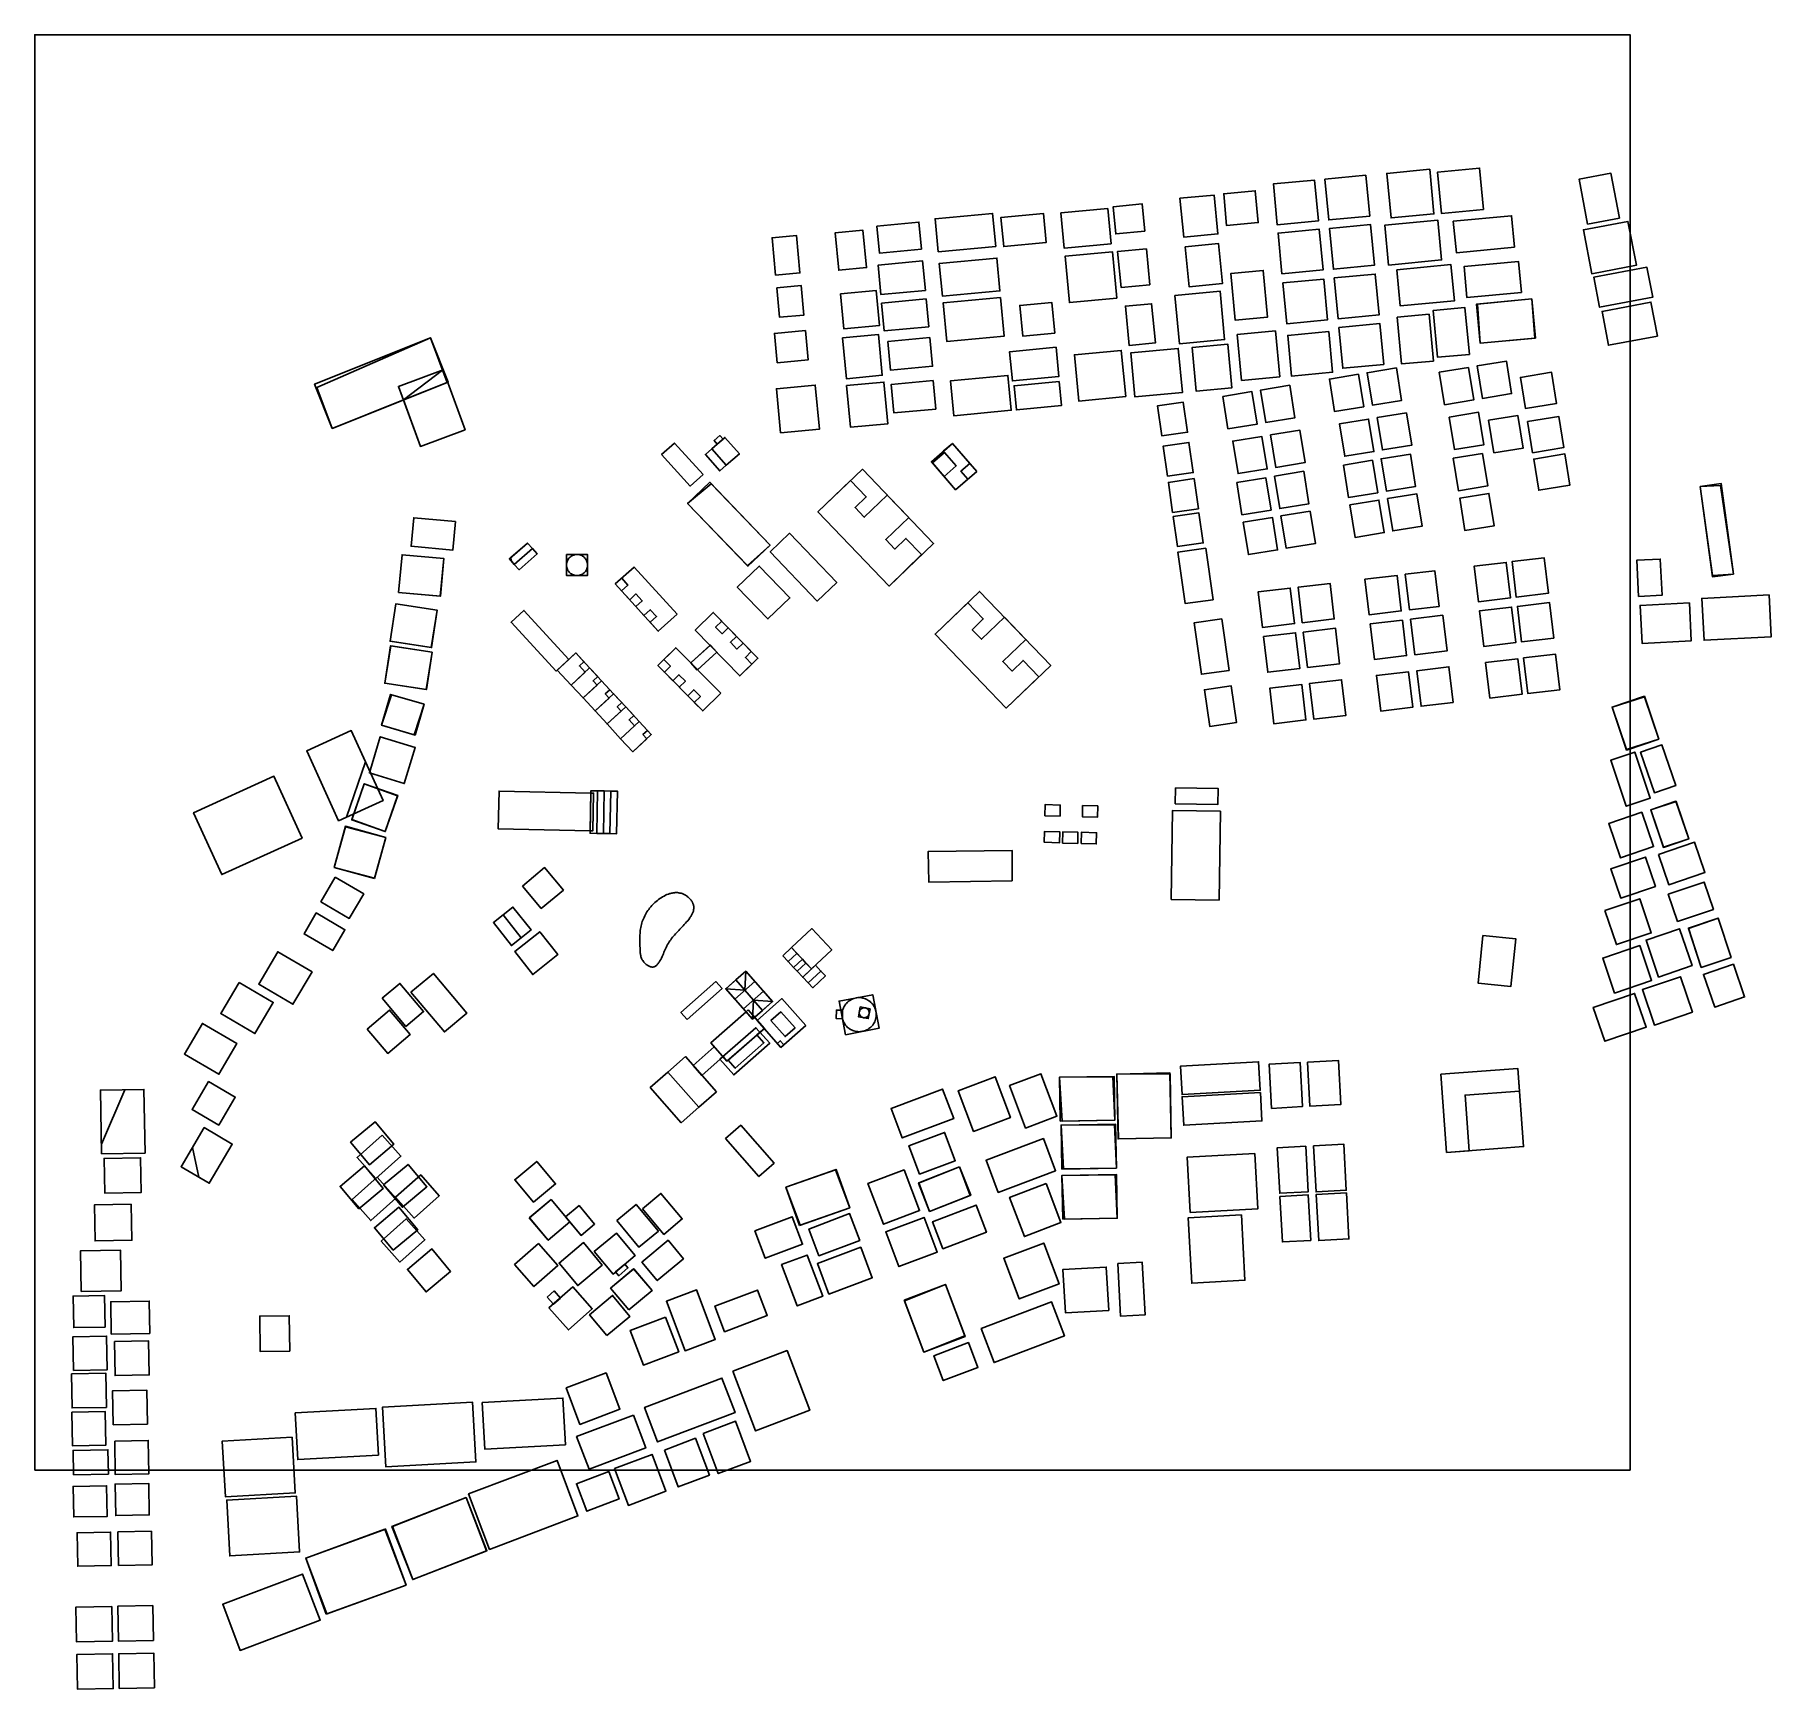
# Model space of a CAD drawing. Header units: millimetres. Extents: x 0 to 1306, y -165 to 1080.
import ezdxf

# ---------------------------------------------------------------- set-up
doc = ezdxf.new("R2010")
doc.units = ezdxf.units.MM
for name, color, linetype in [('BLDG_BOX_CAMPUS', 5, 'Continuous'), ('BLDG_BOX_PLATFORM', 3, 'Continuous'), ('BLDG_BOX_RASTER', 1, 'Continuous'), ('BLDG_FOOTPRINT_CAMPUS', 8, 'Continuous'), ('BLDG_FOOTPRINT_PLATFORM', 94, 'Continuous'), ('BLDG_FOOTPRINT_RASTER', 12, 'Continuous'), ('MODEL_WINDOW', 7, 'Continuous'), ('WATER', 4, 'Continuous')]:
    doc.layers.add(name, color=color, linetype=linetype)

msp = doc.modelspace()

# ---------------------------------------------------------------- linework, layer by layer
at = {"layer": 'BLDG_BOX_CAMPUS'}
for points in [[(502.7, 749.1), (481.2, 772.8), (471.5, 764.1), (493.1, 740.4), (502.7, 749.1)], [(530, 764.6), (519.2, 777), (509.4, 768.5), (520.2, 756.1), (530, 764.6)], [(517.8, 775.7), (515.4, 778.4), (511, 774.6), (513.3, 771.9), (517.8, 775.7)], [(708.6, 751.4), (690.2, 772.5), (674.4, 758.7), (692.7, 737.6), (708.6, 751.4)], [(520.2, 756.1), (509.4, 768.5), (504.5, 764.2), (515.3, 751.8), (520.2, 756.1)], [(675.2, 757.8), (684, 747.7), (693, 755.6), (684.2, 765.7), (675.2, 757.8)], [(589.1, 720.9), (642.6, 665.2), (676.1, 697.3), (622.6, 753), (589.1, 720.9)], [(491.1, 727.4), (536.5, 680.1), (553.1, 696), (507.7, 743.3), (491.1, 727.4)], [(360.7, 681.5), (374.3, 693.4), (370.6, 697.5), (357.1, 685.7), (360.7, 681.5)], [(364.3, 677.4), (377.9, 689.3), (374.3, 693.4), (360.7, 681.5), (364.3, 677.4)], [(364.3, 677.4), (377.9, 689.3), (374.3, 693.4), (360.7, 681.5), (364.3, 677.4)], [(553.2, 690.9), (588.6, 653.9), (603.3, 667.9), (567.8, 704.9), (553.2, 690.9)], [(400.1, 689), (399.9, 673.2), (415.7, 673), (415.9, 688.8), (400.1, 689)], [(483.1, 644), (450.8, 679.5), (436.7, 666.8), (469, 631.2), (483.1, 644)], [(545, 680.2), (528.4, 664.4), (551.5, 640.4), (568, 656.3), (545, 680.2)], [(677.2, 629.1), (730.7, 573.4), (764.2, 605.5), (710.7, 661.2), (677.2, 629.1)], [(358.3, 637.9), (392.2, 601.2), (401.8, 610), (367.9, 646.8), (358.3, 637.9)], [(496.8, 632), (530.3, 597.6), (543.9, 610.8), (510.4, 645.3), (496.8, 632)], [(407, 614.9), (393, 602), (403.4, 590.7), (417.4, 603.6), (407, 614.9)], [(516, 584.6), (482.2, 618.7), (468.7, 605.3), (502.5, 571.2), (516, 584.6)], [(498.3, 602), (513, 615.4), (508.1, 620.7), (493.5, 607.3), (498.3, 602)], [(417.4, 603.6), (403.4, 590.7), (412.5, 581), (426.4, 593.8), (417.4, 603.6)], [(412.5, 581), (421.5, 571.2), (435.4, 584.1), (426.4, 593.8), (412.5, 581)], [(421.5, 571.2), (430.5, 561.4), (444.5, 574.3), (435.4, 584.1), (421.5, 571.2)], [(444.5, 574.3), (430.5, 561.4), (440.7, 550.3), (454.7, 563.2), (444.5, 574.3)], [(454.7, 563.2), (440.7, 550.3), (449.8, 540.5), (463.7, 553.4), (454.7, 563.2)], [(348.7, 482.5), (417.7, 481), (418.3, 509.4), (349.3, 510.9), (348.7, 482.5)], [(418.4, 511.2), (417.7, 479.2), (422.7, 479.1), (423.4, 511.1), (418.4, 511.2)], [(427.7, 479), (428.4, 511), (423.4, 511.1), (422.7, 479.1), (427.7, 479)], [(432.7, 478.9), (433.4, 510.9), (428.4, 511), (427.7, 479), (432.7, 478.9)], [(433.4, 510.9), (432.7, 478.9), (437.6, 478.8), (438.4, 510.8), (433.4, 510.9)], [(857.9, 501.3), (889.9, 500.9), (890.1, 512.9), (858.1, 513.3), (857.9, 501.3)], [(419.7, 481), (420.3, 509.4), (418.3, 509.4), (417.7, 481), (419.7, 481)], [(735.3, 443.3), (735.1, 466.3), (672.1, 465.5), (672.4, 442.5), (735.3, 443.3)], [(366.9, 439.4), (381, 422.6), (397.6, 436.4), (383.5, 453.3), (366.9, 439.4)], [(352.3, 417.8), (366, 400.6), (373.4, 406.4), (359.7, 423.6), (352.3, 417.8)], [(366, 400.6), (352.3, 417.8), (345, 412), (358.6, 394.7), (366, 400.6)], [(379.8, 405.1), (361, 390.2), (374.6, 372.9), (393.4, 387.9), (379.8, 405.1)], [(569.2, 393.1), (584.3, 377.1), (599.5, 391.5), (584.4, 407.5), (569.2, 393.1)], [(562.6, 386.9), (566.7, 382.6), (573.3, 388.8), (569.2, 393.1), (562.6, 386.9)], [(1089.2, 402.2), (1085.6, 366.4), (1110.4, 363.9), (1114.1, 399.7), (1089.2, 402.2)], [(577.4, 384.4), (573.3, 388.8), (566.7, 382.6), (570.8, 378.2), (577.4, 384.4)], [(580.1, 381.5), (577.4, 384.4), (570.8, 378.2), (573.6, 375.3), (580.1, 381.5)], [(577.7, 370.9), (584.3, 377.1), (580.1, 381.5), (573.6, 375.3), (577.7, 370.9)], [(581.8, 366.6), (591.3, 375.5), (587.2, 379.9), (577.7, 370.9), (581.8, 366.6)], [(261.4, 355), (279.2, 333.8), (292.5, 345), (274.7, 366.2), (261.4, 355)], [(283, 359.6), (308.1, 329.7), (324.9, 343.8), (299.9, 373.7), (283, 359.6)], [(490.7, 339.1), (517, 362.3), (512.3, 367.6), (486.1, 344.4), (490.7, 339.1)], [(534.8, 375.4), (519.8, 362.2), (526.6, 354.4), (541.6, 367.6), (534.8, 375.4)], [(519.8, 362.2), (540, 339.3), (547.5, 345.9), (527.3, 368.8), (519.8, 362.2)], [(555, 352.5), (534.8, 375.4), (527.3, 368.8), (547.5, 345.9), (555, 352.5)], [(585.3, 362.9), (594.7, 371.9), (591.3, 375.5), (581.8, 366.6), (585.3, 362.9)], [(540, 339.3), (555, 352.5), (548.1, 360.3), (533.1, 347.1), (540, 339.3)], [(579.9, 334.6), (562, 354.8), (543.5, 338.4), (561.3, 318.1), (579.9, 334.6)], [(609.9, 327.6), (635.1, 332.5), (630.3, 357.7), (605, 352.9), (609.9, 327.6)], [(250.1, 331.9), (265.5, 313.5), (282.3, 327.7), (266.9, 346.1), (250.1, 331.9)], [(561.3, 344.8), (553.8, 338.2), (564.4, 326.2), (571.9, 332.8), (561.3, 344.8)], [(561.3, 344.8), (553.8, 338.2), (564.4, 326.2), (571.9, 332.8), (561.3, 344.8)], [(602.9, 339.7), (607.6, 339.6), (607.7, 346.1), (603, 346.1), (602.9, 339.7)], [(628.3, 347.2), (620.9, 348.5), (619.6, 341.1), (626.9, 339.8), (628.3, 347.2)], [(525.8, 297.4), (552.8, 321.2), (542.4, 332.9), (515.4, 309.1), (525.8, 297.4)], [(543.2, 327.5), (521.6, 308.4), (526.9, 302.4), (548.5, 321.5), (543.2, 327.5)], [(501.8, 297), (517.7, 311.1), (511.1, 318.6), (495.2, 304.5), (501.8, 297)], [(512.7, 284.7), (489.4, 311.1), (476.2, 299.5), (499.5, 273.1), (512.7, 284.7)], [(1115.5, 302.2), (1057.7, 297.9), (1062, 239.1), (1119.9, 243.4), (1115.5, 302.2)], [(499.5, 273.1), (476.2, 299.5), (463, 287.8), (486.3, 261.4), (499.5, 273.1)], [(251.7, 229.8), (270.1, 245.2), (256, 262.1), (237.6, 246.7), (251.7, 229.8)], [(556.1, 231), (531, 259.5), (519.6, 249.4), (544.7, 220.9), (556.1, 231)], [(248.1, 228.9), (229.7, 213.4), (243.8, 196.6), (262.2, 212), (248.1, 228.9)], [(280.8, 230), (262.4, 214.6), (276.6, 197.8), (295, 213.2), (280.8, 230)], [(391.8, 215.4), (377.6, 232.3), (361.1, 218.5), (375.2, 201.6), (391.8, 215.4)], [(273.9, 197.8), (255.5, 182.4), (269.7, 165.5), (288.1, 180.9), (273.9, 197.8)], [(372, 189.9), (386.2, 173), (402.6, 186.7), (388.4, 203.6), (372, 189.9)], [(421.1, 185.1), (409.5, 199.1), (399.3, 190.6), (411, 176.6), (421.1, 185.1)], [(437.8, 187.7), (454.5, 167.7), (469.1, 179.9), (452.3, 199.9), (437.8, 187.7)], [(457.2, 196.6), (473.3, 177.4), (487.1, 189), (471, 208.2), (457.2, 196.6)], [(378.9, 170.5), (360.9, 154.6), (375.5, 138.1), (393.5, 154), (378.9, 170.5)], [(408.5, 138.9), (426.9, 154.3), (412.8, 171.2), (394.4, 155.8), (408.5, 138.9)], [(451.6, 161.4), (437.5, 178.3), (420.9, 164.4), (435, 147.5), (451.6, 161.4)], [(476.4, 172.9), (456.7, 156.4), (468.2, 142.6), (487.9, 159.1), (476.4, 172.9)], [(298.7, 166.4), (280.3, 151), (294.4, 134.1), (312.8, 149.5), (298.7, 166.4)], [(446.8, 120.5), (464.3, 135.1), (450.6, 151.4), (433.1, 136.9), (446.8, 120.5)], [(439.3, 146.3), (446.2, 152.1), (443.8, 154.9), (436.9, 149.1), (439.3, 146.3)], [(385.5, 130.2), (390.1, 124.9), (395.4, 129.5), (390.7, 134.8), (385.5, 130.2)], [(401.4, 105.5), (419.4, 121.4), (404.8, 137.9), (386.8, 122), (401.4, 105.5)], [(430.4, 101.3), (447.7, 115.7), (434.6, 131.4), (417.3, 116.9), (430.4, 101.3)], [(169.2, 115.9), (169.5, 89.3), (191.8, 89.6), (191.5, 116.2), (169.2, 115.9)]]:
    msp.add_lwpolyline(points, close=True, dxfattribs=at)
at = {"layer": 'BLDG_BOX_PLATFORM'}
for points in [[(890.8, 428.9), (891.8, 495.8), (855.8, 496.4), (854.8, 429.4), (890.8, 428.9)], [(536.6, 346.2), (508.6, 321.4), (520.7, 307.6), (548.8, 332.4), (536.6, 346.2)]]:
    msp.add_lwpolyline(points, close=True, dxfattribs=at)
at = {"layer": 'BLDG_BOX_RASTER'}
for points in [[(1058.1, 945.5), (1089.7, 948.5), (1086.8, 979.7), (1055.2, 976.7), (1058.1, 945.5)], [(965.5, 939.9), (962.6, 970.6), (931.7, 967.7), (934.6, 936.9), (965.5, 939.9)], [(973.3, 940.6), (1004.2, 943.5), (1001.2, 974.3), (970.4, 971.3), (973.3, 940.6)], [(1052.4, 945.2), (1049.3, 978.8), (1017, 975.7), (1020.2, 942.2), (1052.4, 945.2)], [(1161.6, 971.2), (1168, 937.5), (1192, 942.1), (1185.6, 975.8), (1161.6, 971.2)], [(861.4, 956.9), (864.2, 927.7), (889.9, 930.1), (887.1, 959.4), (861.4, 956.9)], [(918.1, 962.6), (894.3, 960.3), (896.5, 936.4), (920.3, 938.6), (918.1, 962.6)], [(722.8, 920.7), (720.5, 945.5), (677.2, 941.5), (679.6, 916.7), (722.8, 920.7)], [(760.7, 923.6), (758.7, 945.5), (726.8, 942.5), (728.9, 920.6), (760.7, 923.6)], [(771.9, 945.9), (774.4, 919.3), (809.6, 922.7), (807.1, 949.2), (771.9, 945.9)], [(813.1, 930.1), (834.9, 932.2), (833, 952.7), (811.2, 950.6), (813.1, 930.1)], [(1018.3, 906.7), (1058.2, 910.5), (1055.3, 940.5), (1015.5, 936.7), (1018.3, 906.7)], [(1067, 939.7), (1069.3, 916), (1113, 920.2), (1110.8, 943.8), (1067, 939.7)], [(575.6, 900.8), (573, 928.9), (554.6, 927.2), (557.3, 899.1), (575.6, 900.8)], [(604.8, 902.8), (625.7, 904.8), (623, 932.9), (602.1, 931), (604.8, 902.8)], [(633.4, 936), (635.3, 915.7), (666.9, 918.7), (665, 939), (633.4, 936)], [(966, 933.7), (935.2, 930.8), (938.1, 900.1), (969, 903), (966, 933.7)], [(976.8, 903.6), (1007.7, 906.5), (1004.8, 937.2), (973.9, 934.3), (976.8, 903.6)], [(1171.2, 900.1), (1204.7, 906.5), (1198.4, 939.5), (1164.9, 933.2), (1171.2, 900.1)], [(810.6, 916.7), (775, 913.3), (778.3, 878.4), (813.9, 881.8), (810.6, 916.7)], [(814.5, 916.9), (817.1, 889.9), (838.7, 891.9), (836.2, 918.9), (814.5, 916.9)], [(893.3, 892.7), (890.5, 922.8), (865.4, 920.4), (868.3, 890.4), (893.3, 892.7)], [(636.5, 884.5), (669.9, 887.6), (667.8, 909.8), (634.4, 906.6), (636.5, 884.5)], [(682.8, 883.2), (726, 887.3), (723.7, 911.9), (680.4, 907.9), (682.8, 883.2)], [(903, 865.2), (927.3, 867.5), (924, 902.6), (899.6, 900.3), (903, 865.2)], [(1065.2, 907), (1024.6, 903.1), (1027.1, 875.9), (1067.8, 879.7), (1065.2, 907)], [(1077.3, 882.2), (1118.3, 886.1), (1116.1, 909.3), (1075.1, 905.5), (1077.3, 882.2)], [(1212.7, 905.1), (1172.7, 897.5), (1177, 874.9), (1217, 882.5), (1212.7, 905.1)], [(558.2, 889.5), (560.3, 867.4), (578.6, 869.1), (576.5, 891.3), (558.2, 889.5)], [(972.5, 865.5), (969.6, 896.2), (938.8, 893.3), (941.7, 862.5), (972.5, 865.5)], [(977.5, 897), (980.4, 866.3), (1011.2, 869.2), (1008.3, 899.9), (977.5, 897)], [(608.7, 858.7), (635.5, 861.3), (633, 887.5), (606.2, 885), (608.7, 858.7)], [(639, 857.1), (672.4, 860.3), (670.5, 881.2), (637, 878), (639, 857.1)], [(726.5, 882.2), (683.2, 878.2), (686, 849.2), (729.2, 853.3), (726.5, 882.2)], [(743.1, 853.2), (767.2, 855.5), (765, 878.6), (740.9, 876.3), (743.1, 853.2)], [(820.4, 875.8), (823.2, 846.2), (842.9, 848.1), (840.1, 877.6), (820.4, 875.8)], [(857.6, 883.9), (861.1, 847.4), (895, 850.6), (891.6, 887.1), (857.6, 883.9)], [(1087.3, 847.9), (1128.8, 851.8), (1126, 881.2), (1084.5, 877.3), (1087.3, 847.9)], [(1215.7, 878.8), (1178.9, 871.8), (1183.7, 846.3), (1220.6, 853.3), (1215.7, 878.8)], [(1011.8, 862.7), (981, 859.7), (983.9, 829), (1014.7, 831.9), (1011.8, 862.7)], [(1052.1, 834.5), (1048.8, 869.7), (1024.8, 867.4), (1028.1, 832.3), (1052.1, 834.5)], [(1055.2, 837.3), (1079.1, 839.5), (1075.8, 874.7), (1051.8, 872.4), (1055.2, 837.3)], [(223.8, 783.8), (311, 818.6), (297.7, 852), (210.5, 817.2), (223.8, 783.8)], [(579.7, 857.4), (556.4, 855.2), (558.5, 833.2), (581.8, 835.4), (579.7, 857.4)], [(607.6, 851.9), (610.5, 821.2), (637.5, 823.8), (634.6, 854.5), (607.6, 851.9)], [(643.8, 827.6), (675.3, 830.6), (673.2, 852.1), (641.8, 849.1), (643.8, 827.6)], [(907.7, 819.9), (936.5, 822.6), (933.2, 857.1), (904.5, 854.4), (907.7, 819.9)], [(945.4, 823), (976.2, 826), (973.3, 856.7), (942.5, 853.8), (945.4, 823)], [(735.4, 819.5), (770.3, 822.8), (768.2, 844.8), (733.3, 841.5), (735.4, 819.5)], [(785.3, 804.4), (820.6, 807.8), (817.3, 842.5), (782, 839.2), (785.3, 804.4)], [(860.1, 844), (824.4, 840.6), (827.5, 807.5), (863.3, 810.8), (860.1, 844)], [(873.6, 811.8), (900.5, 814.4), (897.4, 847.2), (870.5, 844.6), (873.6, 811.8)], [(323.8, 782.7), (307.1, 827.8), (273.5, 815.4), (290.1, 770.3), (323.8, 782.7)], [(688.8, 819.5), (691.3, 793.3), (734.5, 797.4), (732, 823.6), (688.8, 819.5)], [(995.7, 824.5), (973.8, 820.9), (977.7, 796.5), (999.7, 800.1), (995.7, 824.5)], [(1024.2, 829.3), (1002.2, 825.7), (1006.2, 801.3), (1028.1, 804.9), (1024.2, 829.3)], [(1082.4, 805.2), (1078.4, 829.6), (1056.5, 826), (1060.4, 801.6), (1082.4, 805.2)], [(1088.9, 806.4), (1110.8, 810), (1106.9, 834.4), (1084.9, 830.8), (1088.9, 806.4)], [(1144.7, 802.6), (1140.9, 826), (1117.5, 822.2), (1121.3, 798.8), (1144.7, 802.6)], [(561, 780.4), (590.2, 783.1), (587.1, 816.4), (557.9, 813.6), (561, 780.4)], [(610.6, 816), (613.6, 784.6), (641.7, 787.3), (638.7, 818.7), (610.6, 816)], [(646.3, 795.4), (677.7, 798.3), (675.7, 819.8), (644.3, 816.9), (646.3, 795.4)], [(770.6, 819.1), (736.7, 815.9), (738.4, 797.7), (772.3, 800.9), (770.6, 819.1)], [(893.6, 807.9), (897.5, 783.5), (919.5, 787.1), (915.5, 811.5), (893.6, 807.9)], [(944, 816.2), (922, 812.6), (926, 788.3), (947.9, 791.8), (944, 816.2)], [(867.1, 780.9), (863.9, 803.5), (844.6, 800.8), (847.8, 778.1), (867.1, 780.9)], [(1007.3, 766.4), (1003.3, 790.8), (981.3, 787.2), (985.3, 762.8), (1007.3, 766.4)], [(1031.7, 795.5), (1009.8, 791.9), (1013.7, 767.6), (1035.7, 771.1), (1031.7, 795.5)], [(1064, 792.3), (1068, 767.9), (1090, 771.5), (1086, 795.9), (1064, 792.3)], [(1097.6, 765.5), (1119.6, 769), (1115.6, 793.4), (1093.6, 789.9), (1097.6, 765.5)], [(1150.1, 769.3), (1146.3, 792.8), (1122.9, 788.9), (1126.7, 765.5), (1150.1, 769.3)], [(848.9, 770.5), (852.1, 747.9), (871.4, 750.6), (868.2, 773.2), (848.9, 770.5)], [(927.1, 753.3), (923.1, 777.7), (901.1, 774.2), (905.1, 749.8), (927.1, 753.3)], [(955.5, 758.1), (951.5, 782.5), (929.6, 778.9), (933.5, 754.5), (955.5, 758.1)], [(984.3, 756.2), (988.2, 731.8), (1010.2, 735.4), (1006.2, 759.8), (984.3, 756.2)], [(1034.7, 764.5), (1012.7, 760.9), (1016.7, 736.6), (1038.6, 740.1), (1034.7, 764.5)], [(1092.9, 740.5), (1088.9, 764.9), (1067, 761.3), (1070.9, 736.9), (1092.9, 740.5)], [(1150.9, 764.6), (1127.5, 760.7), (1131.3, 737.3), (1154.7, 741.1), (1150.9, 764.6)], [(875.3, 723.3), (872, 746), (852.7, 743.2), (855.9, 720.6), (875.3, 723.3)], [(904.1, 743.1), (908, 718.8), (930, 722.3), (926, 746.7), (904.1, 743.1)], [(932.5, 747.9), (936.5, 723.5), (958.4, 727.1), (954.5, 751.5), (932.5, 747.9)], [(1043.5, 710.2), (1039.5, 734.6), (1017.6, 731), (1021.5, 706.6), (1043.5, 710.2)], [(1097.8, 710.5), (1093.8, 734.9), (1071.8, 731.3), (1075.8, 706.9), (1097.8, 710.5)], [(1252.8, 740.2), (1262, 672.1), (1277.7, 674.2), (1268.5, 742.3), (1252.8, 740.2)], [(856.4, 717.5), (859.6, 694.9), (878.9, 697.6), (875.7, 720.2), (856.4, 717.5)], [(963.3, 697.1), (959.3, 721.5), (937.4, 717.9), (941.4, 693.6), (963.3, 697.1)], [(989.1, 726.2), (993.1, 701.8), (1015.1, 705.4), (1011.1, 729.8), (989.1, 726.2)], [(316.5, 713.7), (285.1, 716.6), (283.1, 695.1), (314.5, 692.3), (316.5, 713.7)], [(934.9, 692.4), (930.9, 716.8), (909, 713.2), (912.9, 688.8), (934.9, 692.4)], [(886.3, 654.9), (880.8, 693.6), (859.9, 690.7), (865.4, 652), (886.3, 654.9)], [(273.7, 660.4), (305.2, 657.5), (307.8, 685.8), (276.3, 688.7), (273.7, 660.4)], [(1106.8, 683), (1082.7, 680.1), (1085.9, 653.4), (1110, 656.2), (1106.8, 683)], [(1138.6, 659.7), (1135.4, 686.4), (1111.2, 683.6), (1114.4, 656.8), (1138.6, 659.7)], [(1224.1, 658.3), (1222.7, 685.5), (1205, 684.6), (1206.4, 657.4), (1224.1, 658.3)], [(974.3, 667.2), (950.2, 664.3), (953.4, 637.6), (977.5, 640.4), (974.3, 667.2)], [(1003.7, 643.6), (1027.9, 646.5), (1024.7, 673.2), (1000.5, 670.3), (1003.7, 643.6)], [(1056.3, 649.8), (1053.1, 676.7), (1030.9, 674), (1034.1, 647.2), (1056.3, 649.8)], [(923.4, 634), (947.6, 636.9), (944.4, 663.6), (920.2, 660.8), (923.4, 634)], [(1255.6, 624.4), (1306.2, 627), (1304.5, 658.5), (1253.9, 655.9), (1255.6, 624.4)], [(267.3, 623.6), (298.5, 618.9), (302.8, 647), (271.6, 651.7), (267.3, 623.6)], [(898.3, 601.7), (892.9, 640.4), (872, 637.5), (877.5, 598.8), (898.3, 601.7)], [(1034.9, 640.3), (1038.1, 613.5), (1062.3, 616.4), (1059.1, 643.2), (1034.9, 640.3)], [(1089.9, 619.7), (1114, 622.6), (1110.8, 649.3), (1086.7, 646.5), (1089.9, 619.7)], [(1139.4, 652.7), (1115.2, 649.9), (1118.4, 623.1), (1142.6, 626), (1139.4, 652.7)], [(1244.6, 652.5), (1207.5, 650.6), (1209, 622), (1246, 624), (1244.6, 652.5)], [(948.4, 630), (924.3, 627.1), (927.5, 600.3), (951.6, 603.2), (948.4, 630)], [(954.2, 630.6), (957.4, 603.9), (981.5, 606.7), (978.3, 633.5), (954.2, 630.6)], [(1004.6, 636.7), (1007.8, 609.9), (1031.9, 612.8), (1028.7, 639.5), (1004.6, 636.7)], [(263.3, 592.1), (294.6, 587.3), (298.9, 615.4), (267.6, 620.2), (263.3, 592.1)], [(1119.9, 611.1), (1123.1, 584.3), (1147.2, 587.2), (1144, 613.9), (1119.9, 611.1)], [(1042.8, 574.7), (1066.9, 577.6), (1063.7, 604.4), (1039.6, 601.5), (1042.8, 574.7)], [(1091.3, 607.6), (1094.5, 580.9), (1118.7, 583.8), (1115.5, 610.5), (1091.3, 607.6)], [(903.9, 562.5), (900, 590.1), (879.8, 587.2), (883.8, 559.6), (903.9, 562.5)], [(953, 591.2), (928.9, 588.3), (932.1, 561.5), (956.2, 564.4), (953, 591.2)], [(962, 565.1), (986.2, 567.9), (983, 594.7), (958.8, 591.8), (962, 565.1)], [(1033.3, 600.7), (1009.2, 597.9), (1012.4, 571.1), (1036.5, 574), (1033.3, 600.7)], [(260.9, 560.4), (286.1, 553), (292.9, 576.2), (267.7, 583.6), (260.9, 560.4)], [(1186.4, 574.1), (1197.4, 541.8), (1221.6, 550), (1210.7, 582.3), (1186.4, 574.1)], [(204.6, 541.2), (228.5, 488.6), (262, 503.8), (238.1, 556.4), (204.6, 541.2)], [(259.9, 551.8), (251.7, 524.6), (277.9, 516.6), (286.2, 543.8), (259.9, 551.8)], [(1185.4, 534.1), (1197.1, 499.5), (1215.2, 505.7), (1203.5, 540.2), (1185.4, 534.1)], [(1234.3, 515), (1223.9, 545.6), (1207.9, 540.1), (1218.3, 509.6), (1234.3, 515)], [(179.9, 522.1), (119.5, 494.6), (140.7, 448.1), (201.1, 475.5), (179.9, 522.1)], [(247.8, 516.4), (238.4, 489.2), (263.6, 480.5), (273, 507.7), (247.8, 516.4)], [(771.4, 500.4), (760, 500.7), (759.8, 492.4), (771.2, 492.1), (771.4, 500.4)], [(788.2, 500), (788, 491.6), (799.4, 491.3), (799.6, 499.7), (788.2, 500)], [(1244.1, 474.9), (1234.5, 503.3), (1215.5, 496.8), (1225.1, 468.5), (1244.1, 474.9)], [(255.6, 445.2), (264, 476.1), (233.7, 484.4), (225.3, 453.5), (255.6, 445.2)], [(1183.9, 486.6), (1192.7, 460.6), (1217.6, 469.1), (1208.8, 495), (1183.9, 486.6)], [(770.9, 472.1), (771.1, 480.2), (759.5, 480.5), (759.3, 472.4), (770.9, 472.1)], [(784.5, 471.5), (784.7, 479.9), (773.3, 480.2), (773.1, 471.8), (784.5, 471.5)], [(798.5, 471.2), (798.7, 479.6), (787.3, 479.9), (787.1, 471.5), (798.5, 471.2)], [(1221.3, 463.2), (1229, 440.4), (1256.3, 449.6), (1248.5, 472.4), (1221.3, 463.2)], [(1192.9, 430.4), (1219, 439.2), (1211.5, 461.3), (1185.4, 452.5), (1192.9, 430.4)], [(226.1, 446.1), (215.3, 427.6), (236.6, 415.1), (247.5, 433.6), (226.1, 446.1)], [(1235.7, 412.8), (1262.7, 421.9), (1255.8, 442.5), (1228.7, 433.3), (1235.7, 412.8)], [(233.3, 406.6), (211.8, 419.2), (202.6, 403.5), (224.1, 390.9), (233.3, 406.6)], [(1181, 421), (1189.7, 395.4), (1215.9, 404.2), (1207.2, 429.9), (1181, 421)], [(1221.4, 371), (1246.6, 379.6), (1237.2, 407.3), (1212, 398.8), (1221.4, 371)], [(1276.1, 385.6), (1266.3, 415.3), (1243.8, 407.8), (1253.5, 378.2), (1276.1, 385.6)], [(1188.3, 358.9), (1216.2, 368.4), (1207.3, 394.7), (1179.4, 385.3), (1188.3, 358.9)], [(208.6, 374.9), (182.8, 390), (168.5, 365.6), (194.2, 350.5), (208.6, 374.9)], [(1255.2, 373), (1263.6, 348.4), (1286.1, 356), (1277.7, 380.6), (1255.2, 373)], [(153.7, 367), (139.9, 343.5), (165.6, 328.5), (179.4, 351.9), (153.7, 367)], [(1218.3, 334.9), (1246.9, 344.6), (1237.9, 371.2), (1209.3, 361.5), (1218.3, 334.9)], [(1203.4, 358.7), (1172.3, 348.2), (1181, 322.7), (1212.1, 333.2), (1203.4, 358.7)], [(112.6, 313), (138.6, 297.8), (152.1, 320.9), (126.1, 336.1), (112.6, 313)], [(921.8, 285.8), (920.6, 307.2), (861.8, 303.9), (863, 282.5), (921.8, 285.8)], [(953.5, 273.5), (951.7, 306.7), (928.4, 305.4), (930.3, 272.2), (953.5, 273.5)], [(957.4, 307), (959.2, 273.8), (982.5, 275.1), (980.6, 308.3), (957.4, 307)], [(138.4, 259.6), (150.8, 280.7), (130.8, 292.4), (118.4, 271.3), (138.4, 259.6)], [(733.9, 265.3), (722.3, 296), (694.6, 285.5), (706.2, 254.8), (733.9, 265.3)], [(768.9, 266.2), (756.8, 298.2), (733.2, 289.3), (745.3, 257.3), (768.9, 266.2)], [(771.4, 262.5), (812.4, 263.2), (811.8, 296.2), (770.8, 295.6), (771.4, 262.5)], [(854.9, 250), (853.9, 298.8), (813.9, 298), (814.9, 249.2), (854.9, 250)], [(50.3, 238), (83, 238.6), (82.1, 286.5), (49.4, 285.9), (50.3, 238)], [(682.7, 286.7), (644.1, 272.1), (652.5, 249.9), (691.2, 264.5), (682.7, 286.7)], [(921.9, 284.1), (863, 280.9), (864.2, 259.5), (923.1, 262.7), (921.9, 284.1)], [(127.5, 257.7), (110.1, 228.2), (131.3, 215.8), (148.6, 245.3), (127.5, 257.7)], [(261.3, 252.1), (242.5, 235.3), (256.5, 219.5), (275.4, 236.3), (261.3, 252.1)], [(684.4, 254.1), (657.6, 244), (665.6, 222.7), (692.4, 232.8), (684.4, 254.1)], [(724.7, 209), (767.8, 225.3), (758.7, 249.5), (715.6, 233.2), (724.7, 209)], [(772.6, 226.5), (813.6, 227.2), (813, 260.2), (772, 259.6), (772.6, 226.5)], [(917.7, 238.2), (866.8, 235.4), (869.1, 193.9), (920, 196.7), (917.7, 238.2)], [(957.9, 209.5), (956, 243.7), (934.6, 242.6), (936.5, 208.3), (957.9, 209.5)], [(961.9, 244), (963.8, 209.3), (986.5, 210.6), (984.6, 245.3), (961.9, 244)], [(80.1, 209), (79.6, 235), (52.2, 234.5), (52.7, 208.5), (80.1, 209)], [(271.4, 205.3), (285.5, 189.6), (304.3, 206.4), (290.3, 222.1), (271.4, 205.3)], [(575.2, 184), (613, 197.4), (602.8, 226.2), (565, 212.8), (575.2, 184)], [(665.5, 195.3), (653.9, 225.9), (626.7, 215.7), (638.3, 185), (665.5, 195.3)], [(695.6, 228.1), (664.8, 216), (673.1, 194.7), (704, 206.8), (695.6, 228.1)], [(773.2, 188.8), (814.2, 189.5), (813.6, 222.5), (772.6, 221.8), (773.2, 188.8)], [(252.7, 187.8), (271.6, 204.6), (257.5, 220.4), (238.7, 203.6), (252.7, 187.8)], [(760.7, 215.6), (733.2, 205.2), (744.4, 175.7), (771.9, 186.2), (760.7, 215.6)], [(72.6, 200.1), (44.9, 199.6), (45.4, 172.4), (73.1, 172.9), (72.6, 200.1)], [(683.1, 166.6), (715.8, 179), (708.1, 199.4), (675.3, 186.9), (683.1, 166.6)], [(936.6, 205.9), (938.5, 171.7), (959.8, 172.8), (957.9, 207.1), (936.6, 205.9)], [(965.8, 172.7), (988.5, 174), (986.6, 208.6), (963.9, 207.4), (965.8, 172.7)], [(274.7, 156.5), (293.5, 173.3), (279.5, 189.1), (260.7, 172.3), (274.7, 156.5)], [(549.5, 159.4), (577.5, 170), (569.7, 190.6), (541.7, 180), (549.5, 159.4)], [(589.9, 161.3), (620.5, 172.8), (612.9, 193), (582.3, 181.4), (589.9, 161.3)], [(650, 153.1), (678.9, 164.1), (669, 190.1), (640.1, 179.2), (650, 153.1)], [(907.6, 192), (867.5, 189.8), (870.3, 140.6), (910.3, 142.9), (907.6, 192)], [(740.5, 128.8), (770.5, 140.1), (758.9, 170.8), (728.9, 159.4), (740.5, 128.8)], [(34.5, 165), (35, 134.5), (65.1, 135), (64.5, 165.6), (34.5, 165)], [(581, 161.8), (561.7, 154.6), (573.5, 123.5), (592.7, 130.8), (581, 161.8)], [(597.4, 132.5), (629.9, 144.8), (621.3, 167.7), (588.7, 155.4), (597.4, 132.5)], [(807.8, 120.2), (806, 152.8), (773.4, 151), (775.2, 118.4), (807.8, 120.2)], [(814.6, 155.4), (816.8, 115.8), (835.2, 116.8), (833, 156.4), (814.6, 155.4)], [(52.5, 131.3), (28.8, 130.9), (29.3, 107.2), (52.9, 107.6), (52.5, 131.3)], [(511.9, 98.4), (497.8, 135.6), (475.1, 127), (489.2, 89.8), (511.9, 98.4)], [(551, 116.3), (543.7, 135.5), (511.6, 123.4), (518.9, 104.1), (551, 116.3)], [(653.9, 127.9), (668.7, 88.8), (699.8, 100.5), (685, 139.7), (653.9, 127.9)], [(57.6, 102.4), (86.5, 102.9), (86.1, 127.2), (57.2, 126.7), (57.6, 102.4)], [(774.5, 101), (764.8, 126.5), (711.9, 106.5), (721.6, 80.9), (774.5, 101)], [(474.5, 115.2), (447.9, 105.1), (457.8, 79), (484.4, 89.1), (474.5, 115.2)], [(54.5, 75.5), (54.1, 100.8), (28.7, 100.3), (29.2, 75), (54.5, 75.5)], [(60, 96.8), (60.4, 71.1), (86.1, 71.6), (85.6, 97.2), (60, 96.8)], [(709.4, 77.2), (702.3, 95.9), (676.3, 86), (683.4, 67.4), (709.4, 77.2)], [(525.1, 74.4), (542.1, 29.5), (582.9, 45), (565.9, 89.9), (525.1, 74.4)], [(27.6, 72.5), (28.1, 46.8), (53.9, 47.2), (53.4, 73), (27.6, 72.5)], [(410.1, 34.4), (440.2, 45.8), (429.8, 73.2), (399.8, 61.8), (410.1, 34.4)], [(468.5, 21.2), (526.8, 43.3), (516.9, 69.3), (458.7, 47.2), (468.5, 21.2)], [(84.7, 34.6), (84.2, 60.2), (58.6, 59.7), (59.1, 34.1), (84.7, 34.6)], [(338.5, 15.8), (399.2, 19.1), (397.3, 54.2), (336.6, 50.8), (338.5, 15.8)], [(27.8, 43.7), (28.3, 18.4), (53.5, 18.9), (53.1, 44.1), (27.8, 43.7)], [(197.8, 7.9), (258.5, 11.3), (256.6, 46.4), (195.9, 43), (197.8, 7.9)], [(264, 2.5), (331.9, 6.2), (329.4, 51.1), (261.5, 47.3), (264, 2.5)], [(450.3, 41.3), (407.6, 25.2), (417, 0.6), (459.6, 16.7), (450.3, 41.3)], [(502.7, 27.6), (514.1, -2.6), (538.5, 6.6), (527.1, 36.8), (502.7, 27.6)], [(55, 15.3), (28.9, 14.8), (29.2, -3.5), (55.4, -3), (55, 15.3)], [(60.2, 21.9), (60.6, -3.3), (85.8, -2.8), (85.4, 22.4), (60.2, 21.9)], [(193.7, 24.8), (141.1, 21.9), (143.4, -20), (196, -17.1), (193.7, 24.8)], [(473.6, 15.1), (484, -12.6), (507.5, -3.7), (497, 24), (473.6, 15.1)], [(342.1, -59.6), (408.6, -34.4), (392.9, 7.3), (326.3, -17.9), (342.1, -59.6)], [(446.6, -26.5), (474.8, -15.8), (464.4, 11.8), (436.2, 1.2), (446.6, -26.5)], [(29.3, -35.2), (54.5, -34.8), (54.1, -11.7), (28.9, -12.2), (29.3, -35.2)], [(86.1, -33.7), (85.7, -10), (60.5, -10.5), (60.9, -34.2), (86.1, -33.7)], [(415.3, -30.9), (439.5, -21.7), (431.7, -1.1), (407.5, -10.3), (415.3, -30.9)], [(146.7, -64.5), (199.2, -61.6), (196.9, -19.7), (144.4, -22.6), (146.7, -64.5)], [(324.5, -20.6), (268.7, -42.4), (284.3, -82.4), (340.1, -60.6), (324.5, -20.6)], [(32.3, -72.3), (57.5, -71.8), (57, -46.6), (31.8, -47.1), (32.3, -72.3)], [(62.6, -46.5), (63.1, -71.7), (88.3, -71.3), (87.8, -46), (62.6, -46.5)], [(219.3, -108.4), (279.3, -86.5), (263.9, -44.4), (203.9, -66.2), (219.3, -108.4)], [(141.4, -100.9), (154.5, -135.7), (214.7, -112.9), (201.5, -78.2), (141.4, -100.9)], [(57.9, -102.5), (31, -103), (31.5, -129.2), (58.4, -128.7), (57.9, -102.5)], [(88.8, -101.9), (62.5, -102.4), (63, -128.6), (89.3, -128.1), (88.8, -101.9)], [(31.7, -138.7), (32.2, -164.9), (59.1, -164.4), (58.6, -138.2), (31.7, -138.7)], [(63.2, -138.1), (63.6, -164.3), (90, -163.8), (89.5, -137.6), (63.2, -138.1)]]:
    msp.add_lwpolyline(points, close=True, dxfattribs=at)
at = {"layer": 'BLDG_FOOTPRINT_CAMPUS'}
for points in [[(502.7, 749.1), (481.2, 772.8), (471.5, 764.1), (493.1, 740.4), (502.7, 749.1)], [(509.4, 768.5), (519.2, 777), (530, 764.6), (520.2, 756.1), (509.4, 768.5)], [(513.3, 771.9), (517.8, 775.7), (515.4, 778.4), (511, 774.6), (513.3, 771.9)], [(683.4, 766.6), (690.2, 772.5), (703.4, 757.4), (696.6, 751.5), (701.8, 745.5), (692.7, 737.6), (684, 747.7), (693, 755.6), (684.2, 765.7), (683.4, 766.6)], [(520.2, 756.1), (509.4, 768.5), (504.5, 764.2), (515.3, 751.8), (520.2, 756.1)], [(675.2, 757.8), (684.2, 765.7), (693, 755.6), (684, 747.7), (675.2, 757.8)], [(553.1, 696), (508.8, 742.2), (491.1, 727.4), (536, 680.6), (553.1, 696)], [(642.6, 665.2), (667.1, 688.8), (655.3, 701), (647, 693), (640.1, 700.2), (657.4, 716.8), (641.3, 733.6), (624, 716.9), (617.1, 724.2), (625.4, 732.2), (613.7, 744.5), (589.1, 720.9), (642.6, 665.2)], [(360.7, 681.5), (358.3, 684.3), (358.2, 686.6), (370.6, 697.5), (374.3, 693.4), (360.7, 681.5)], [(377.9, 689.3), (374.3, 693.4), (360.7, 681.5), (364.3, 677.4), (377.9, 689.3)], [(377.9, 689.3), (374.3, 693.4), (360.7, 681.5), (364.3, 677.4), (377.9, 689.3)], [(603.3, 667.9), (567.8, 704.9), (553.2, 690.9), (588.6, 653.9), (603.3, 667.9)], [(400, 680.7), (400.1, 679.9), (400.2, 679.2), (400.5, 678.4), (400.7, 677.7), (401.1, 677), (401.5, 676.3), (402, 675.7), (402.6, 675.2), (403.1, 674.7), (403.8, 674.3), (404.5, 673.9), (405.2, 673.6), (405.9, 673.3), (406.7, 673.2), (407.4, 673.1), (408.2, 673.1), (409, 673.2), (409.8, 673.3), (410.5, 673.5), (411.2, 673.8), (411.9, 674.2), (412.6, 674.6), (413.2, 675.1), (413.7, 675.6), (414.2, 676.2), (414.7, 676.8), (415, 677.5), (415.3, 678.2), (415.6, 679), (415.7, 679.7), (415.8, 680.5), (415.8, 681.3), (415.8, 682.1), (415.6, 682.8), (415.4, 683.6), (415.1, 684.3), (414.8, 685), (414.3, 685.6), (413.8, 686.2), (413.3, 686.8), (412.7, 687.3), (412.1, 687.7), (411.4, 688.1), (410.7, 688.4), (409.9, 688.6), (409.2, 688.8), (408.4, 688.9), (407.6, 688.9), (406.9, 688.8), (406.1, 688.7), (405.4, 688.4), (404.6, 688.2), (403.9, 687.8), (403.3, 687.4), (402.7, 686.9), (402.1, 686.4), (401.6, 685.8), (401.2, 685.1), (400.8, 684.4), (400.5, 683.7), (400.3, 683), (400.1, 682.2), (400, 681.5), (400, 680.7)], [(483.1, 644), (450.8, 679.5), (441.5, 671.1), (446.2, 665.9), (441.4, 661.6), (447.5, 654.9), (452.2, 659.2), (456.9, 654), (452.2, 649.7), (458.2, 643.1), (463, 647.4), (467.7, 642.2), (463, 637.9), (469, 631.2), (483.1, 644)], [(568, 656.3), (545, 680.2), (528.4, 664.4), (551.5, 640.4), (568, 656.3)], [(401.8, 610), (367.9, 646.8), (358.3, 637.9), (392.2, 601.2), (401.8, 610)], [(539.3, 606.4), (534.5, 611.4), (539, 615.9), (532.8, 622.3), (528.2, 617.8), (523.3, 622.9), (527.9, 627.3), (521.6, 633.8), (517, 629.3), (512.1, 634.3), (516.7, 638.8), (510.4, 645.3), (496.8, 632), (530.3, 597.6), (539.3, 606.4)], [(730.7, 573.4), (755.2, 596.9), (743.4, 609.2), (735.1, 601.2), (728.1, 608.4), (745.5, 625), (729.4, 641.7), (712.1, 625.1), (705.2, 632.3), (713.5, 640.4), (701.8, 652.6), (677.2, 629.1), (730.7, 573.4)], [(393, 602), (403.4, 590.7), (413.9, 600.4), (409.7, 605.1), (413.1, 608.2), (407, 614.9), (401.8, 610), (393, 602)], [(516, 584.6), (482.2, 618.7), (473.2, 609.8), (478.1, 604.8), (473.6, 600.3), (479.9, 593.9), (484.5, 598.4), (489.4, 593.5), (484.8, 589), (491.2, 582.6), (495.7, 587.1), (500.7, 582.1), (496.1, 577.6), (502.5, 571.2), (516, 584.6)], [(493.5, 607.3), (498.5, 602.2), (513, 615.4), (508.2, 620.6), (494.1, 607.9), (493.5, 607.3)], [(403.4, 590.7), (412.5, 581), (423, 590.7), (420, 593.8), (423.5, 597), (417.4, 603.6), (403.4, 590.7)], [(412.5, 581), (421.5, 571.2), (432, 580.9), (429.1, 584), (432.5, 587.2), (426.4, 593.8), (412.5, 581)], [(421.5, 571.2), (435.4, 584.1), (441.5, 577.5), (438.1, 574.3), (441, 571.1), (430.5, 561.4), (421.5, 571.2)], [(430.5, 561.4), (444.5, 574.3), (450.6, 567.7), (447.1, 564.5), (451.2, 560), (440.7, 550.3), (430.5, 561.4)], [(460.3, 550.3), (457.4, 553.4), (460.8, 556.6), (454.7, 563.2), (440.7, 550.3), (449.8, 540.5), (460.3, 550.3)], [(349.3, 510.9), (418.3, 509.4), (417.7, 481), (348.7, 482.5), (349.3, 510.9)], [(420.3, 509.4), (418.3, 509.4), (418.4, 511.2), (423.4, 511.1), (422.7, 479.1), (417.7, 479.2), (417.7, 481), (419.7, 481), (420.3, 509.4)], [(423.4, 511.1), (428.4, 511), (427.7, 479), (422.7, 479.1), (423.4, 511.1)], [(428.4, 511), (433.4, 510.9), (432.7, 478.9), (427.7, 479), (428.4, 511)], [(433.4, 510.9), (438.4, 510.8), (437.6, 478.8), (432.7, 478.9), (433.4, 510.9)], [(857.9, 501.3), (889.9, 500.9), (890.1, 512.9), (858.1, 513.3), (857.9, 501.3)], [(418.3, 509.4), (420.3, 509.4), (419.7, 481), (417.7, 481), (418.3, 509.4)], [(735.3, 443.3), (735.1, 466.3), (672.1, 465.5), (672.4, 442.5), (735.3, 443.3)], [(366.9, 439.4), (383.5, 453.3), (397.6, 436.4), (381, 422.6), (366.9, 439.4)], [(352.3, 417.8), (366, 400.6), (373.4, 406.4), (359.7, 423.6), (352.3, 417.8)], [(345, 412), (358.6, 394.7), (366, 400.6), (352.3, 417.8), (345, 412)], [(393.4, 387.9), (379.8, 405.1), (361, 390.2), (374.6, 372.9), (393.4, 387.9)], [(569.2, 393.1), (584.3, 377.1), (599.5, 391.5), (584.4, 407.5), (569.2, 393.1)], [(562.6, 386.9), (566.7, 382.6), (573.3, 388.8), (569.2, 393.1), (562.6, 386.9)], [(1089.2, 402.2), (1085.6, 366.4), (1110.4, 363.9), (1114.1, 399.7), (1089.2, 402.2)], [(566.7, 382.6), (570.8, 378.2), (577.4, 384.4), (573.3, 388.8), (566.7, 382.6)], [(570.8, 378.2), (573.6, 375.3), (580.1, 381.5), (577.4, 384.4), (570.8, 378.2)], [(573.6, 375.3), (577.7, 370.9), (584.3, 377.1), (580.1, 381.5), (573.6, 375.3)], [(577.7, 370.9), (581.8, 366.6), (591.3, 375.5), (587.2, 379.9), (584.3, 377.1), (577.7, 370.9)], [(261.4, 355), (279.2, 333.8), (292.5, 345), (274.7, 366.2), (261.4, 355)], [(283, 359.6), (308.1, 329.7), (324.9, 343.8), (299.9, 373.7), (283, 359.6)], [(490.7, 339.1), (517, 362.3), (512.3, 367.6), (486.1, 344.4), (490.7, 339.1)], [(534.1, 361), (534.8, 375.4), (519.8, 362.2), (534.1, 361)], [(540.6, 353.7), (555, 352.5), (534.8, 375.4), (534.1, 361), (540.6, 353.7)], [(594.7, 371.9), (591.3, 375.5), (581.8, 366.6), (585.3, 362.9), (594.7, 371.9)], [(540, 339.3), (540.6, 353.7), (534.1, 361), (519.8, 362.2), (540, 339.3)], [(540, 339.3), (555, 352.5), (540.6, 353.7), (540, 339.3)], [(558.7, 321.1), (560.8, 323), (563.4, 320), (579.9, 334.6), (562, 354.8), (543.5, 338.4), (558.7, 321.1)], [(632.9, 343.2), (632.8, 344.1), (632.7, 345.1), (632.5, 346.1), (632.2, 347), (631.8, 347.9), (631.4, 348.8), (630.9, 349.7), (630.3, 350.5), (629.7, 351.2), (629, 351.9), (628.3, 352.6), (627.5, 353.2), (626.6, 353.7), (625.8, 354.2), (624.9, 354.6), (624, 354.9), (623, 355.2), (622, 355.4), (621.1, 355.5), (620.1, 355.5), (619.1, 355.5), (618.1, 355.4), (617.2, 355.2), (616.2, 354.9), (615.3, 354.6), (614.4, 354.2), (613.5, 353.7), (612.7, 353.2), (611.9, 352.6), (611.2, 351.9), (610.5, 351.2), (609.9, 350.5), (609.3, 349.7), (608.8, 348.8), (608.3, 347.9), (608, 347), (607.7, 346.1), (607.5, 345.1), (607.3, 344.2), (607.2, 343.2), (607.2, 342.2), (607.3, 341.2), (607.5, 340.2), (607.7, 339.3), (608, 338.3), (608.3, 337.4), (608.8, 336.5), (609.3, 335.7), (609.8, 334.9), (610.5, 334.1), (611.2, 333.4), (611.9, 332.8), (612.7, 332.2), (613.5, 331.6), (614.4, 331.2), (615.3, 330.8), (616.2, 330.4), (617.1, 330.2), (618.1, 330), (619.1, 329.9), (620.1, 329.8), (621, 329.9), (622, 330), (623, 330.2), (623.9, 330.4), (624.9, 330.8), (625.8, 331.2), (626.6, 331.6), (627.5, 332.2), (628.2, 332.8), (629, 333.4), (629.7, 334.1), (630.3, 334.9), (630.9, 335.7), (631.4, 336.5), (631.8, 337.4), (632.2, 338.3), (632.5, 339.3), (632.7, 340.2), (632.8, 341.2), (632.9, 342.2), (632.9, 343.2)], [(250.1, 331.9), (265.5, 313.5), (282.3, 327.7), (266.9, 346.1), (250.1, 331.9)], [(553.8, 338.2), (561.3, 344.8), (571.9, 332.8), (564.4, 326.2), (553.8, 338.2)], [(564.4, 326.2), (571.9, 332.8), (561.3, 344.8), (553.8, 338.2), (564.4, 326.2)], [(603, 346.1), (607.7, 346.1), (607.4, 345), (607.3, 343.9), (607.2, 342.9), (607.3, 341.8), (607.4, 340.7), (607.6, 339.6), (602.9, 339.7), (603, 346.1)], [(627.7, 344.3), (627.6, 344.8), (627.5, 345.3), (627.3, 345.8), (627, 346.3), (626.7, 346.7), (626.3, 347.1), (625.8, 347.4), (625.4, 347.6), (624.8, 347.8), (624.3, 347.9), (623.8, 347.9), (623.3, 347.8), (622.7, 347.7), (622.2, 347.5), (621.8, 347.2), (621.4, 346.9), (621, 346.5), (620.7, 346.1), (620.5, 345.6), (620.3, 345.1), (620.2, 344.5), (620.2, 344), (620.2, 343.5), (620.4, 343), (620.6, 342.5), (620.9, 342), (621.2, 341.6), (621.6, 341.2), (622, 340.9), (622.5, 340.7), (623, 340.5), (623.5, 340.4), (624.1, 340.4), (624.6, 340.5), (625.1, 340.6), (625.6, 340.8), (626.1, 341.1), (626.5, 341.4), (626.8, 341.8), (627.2, 342.2), (627.4, 342.7), (627.6, 343.2), (627.7, 343.8), (627.7, 344.3)], [(515.4, 309.1), (517.7, 311.1), (520.7, 307.6), (521.6, 308.4), (526.9, 302.4), (548.5, 321.5), (543.2, 327.5), (545.5, 329.5), (552.8, 321.2), (525.8, 297.4), (515.4, 309.1), (515.4, 309.1)], [(521.6, 308.4), (526.9, 302.4), (548.5, 321.5), (543.2, 327.5), (539.4, 324.1), (529.4, 315.2), (521.6, 308.4)], [(501.8, 297), (517.7, 311.1), (511.1, 318.6), (495.2, 304.5), (501.8, 297)], [(512.7, 284.7), (489.4, 311.1), (476.2, 299.5), (499.5, 273.1), (512.7, 284.7)], [(1062, 239.1), (1079, 240.3), (1075.9, 282.2), (1116.8, 285.2), (1115.5, 302.2), (1057.7, 297.9), (1062, 239.1)], [(486.3, 261.4), (499.5, 273.1), (476.2, 299.5), (463, 287.8), (486.3, 261.4)], [(237.6, 246.7), (251.7, 229.8), (270.1, 245.2), (256, 262.1), (237.6, 246.7)], [(544.7, 220.9), (519.6, 249.4), (531, 259.5), (556.1, 231), (544.7, 220.9)], [(229.7, 213.4), (248.1, 228.9), (262.2, 212), (243.8, 196.6), (229.7, 213.4)], [(262.4, 214.6), (280.8, 230), (295, 213.2), (276.6, 197.8), (262.4, 214.6)], [(361.1, 218.5), (377.6, 232.3), (391.8, 215.4), (375.2, 201.6), (361.1, 218.5)], [(255.5, 182.4), (273.9, 197.8), (288.1, 180.9), (269.7, 165.5), (255.5, 182.4)], [(372.1, 189.9), (388.4, 203.6), (402.5, 186.7), (386.2, 173), (372.1, 189.9)], [(402.5, 186.8), (411, 176.6), (421.1, 185.1), (409.5, 199.1), (399.3, 190.6), (402.5, 186.8)], [(437.8, 187.7), (452.3, 199.9), (469.1, 179.9), (454.5, 167.7), (437.8, 187.7)], [(457.2, 196.6), (471, 208.2), (487.1, 189), (473.3, 177.4), (457.2, 196.6)], [(360.9, 154.6), (378.9, 170.5), (393.5, 154), (375.5, 138.1), (360.9, 154.6)], [(394.4, 155.8), (412.8, 171.2), (426.9, 154.3), (408.5, 138.9), (394.4, 155.8)], [(420.9, 164.4), (437.5, 178.3), (451.6, 161.4), (435, 147.5), (420.9, 164.4)], [(468.2, 142.6), (456.7, 156.4), (476.4, 172.9), (487.9, 159.1), (468.2, 142.6)], [(280.3, 151), (298.7, 166.4), (312.8, 149.5), (294.4, 134.1), (280.3, 151)], [(446.9, 120.6), (433.1, 136.9), (450.5, 151.4), (464.3, 135.1), (446.9, 120.6)], [(436.9, 149.1), (443.8, 154.9), (446.2, 152.1), (439.3, 146.3), (436.9, 149.1)], [(385.5, 130.2), (390.1, 124.9), (395.4, 129.5), (390.7, 134.8), (385.5, 130.2)], [(386.8, 122), (404.8, 137.9), (419.4, 121.4), (401.4, 105.5), (386.8, 122)], [(430.4, 101.3), (417.3, 116.9), (434.6, 131.4), (447.7, 115.7), (430.4, 101.3)], [(169.5, 89.3), (169.2, 115.9), (191.5, 116.2), (191.8, 89.6), (169.5, 89.3)]]:
    msp.add_lwpolyline(points, close=True, dxfattribs=at)
at = {"layer": 'BLDG_FOOTPRINT_PLATFORM'}
for points in [[(854.8, 429.4), (890.8, 428.9), (891.8, 495.8), (855.8, 496.4), (854.8, 429.4)], [(511.1, 318.6), (517.7, 311.1), (520.7, 307.6), (529.4, 315.2), (539.4, 324.1), (543.2, 327.5), (548.8, 332.4), (543.5, 338.4), (541.5, 340.6), (540, 339.3), (535.1, 344.8), (508.6, 321.4), (511.1, 318.6)]]:
    msp.add_lwpolyline(points, close=True, dxfattribs=at)
at = {"layer": 'BLDG_FOOTPRINT_RASTER'}
for points in [[(1055.2, 976.7), (1058.1, 945.5), (1089.7, 948.5), (1086.8, 979.7), (1055.2, 976.7)], [(931.7, 967.7), (934.6, 936.9), (965.5, 939.9), (962.6, 970.6), (931.7, 967.7)], [(970.4, 971.3), (973.3, 940.6), (1004.2, 943.5), (1001.2, 974.3), (970.4, 971.3)], [(1017, 975.7), (1020.2, 942.2), (1052.4, 945.2), (1049.3, 978.8), (1017, 975.7)], [(1185.6, 975.8), (1192, 942.1), (1168, 937.5), (1161.6, 971.2), (1185.6, 975.8)], [(861.4, 956.9), (864.2, 927.7), (889.9, 930.1), (887.1, 959.4), (861.4, 956.9)], [(894.3, 960.3), (896.5, 936.4), (920.3, 938.6), (918.1, 962.6), (894.3, 960.3)], [(677.2, 941.5), (679.6, 916.7), (722.8, 920.7), (720.5, 945.5), (677.2, 941.5)], [(726.8, 942.5), (728.9, 920.6), (760.7, 923.6), (758.7, 945.5), (726.8, 942.5)], [(771.9, 945.9), (774.4, 919.3), (809.6, 922.7), (807.1, 949.2), (771.9, 945.9)], [(833, 952.7), (834.9, 932.2), (813.1, 930.1), (811.2, 950.6), (833, 952.7)], [(1018.3, 906.7), (1015.5, 936.7), (1055.3, 940.5), (1058.2, 910.5), (1018.3, 906.7)], [(1067, 939.7), (1069.3, 916), (1113, 920.2), (1110.8, 943.8), (1067, 939.7)], [(554.6, 927.2), (557.3, 899.1), (575.6, 900.8), (573, 928.9), (554.6, 927.2)], [(602.1, 931), (604.8, 902.8), (625.7, 904.8), (623, 932.9), (602.1, 931)], [(633.4, 936), (635.3, 915.7), (666.9, 918.7), (665, 939), (633.4, 936)], [(935.2, 930.8), (938.1, 900.1), (969, 903), (966, 933.7), (935.2, 930.8)], [(973.9, 934.3), (976.8, 903.6), (1007.7, 906.5), (1004.8, 937.2), (973.9, 934.3)], [(1198.4, 939.5), (1204.7, 906.5), (1171.2, 900.1), (1164.9, 933.2), (1198.4, 939.5)], [(775, 913.3), (778.3, 878.4), (813.9, 881.8), (810.6, 916.7), (775, 913.3)], [(836.2, 918.9), (838.7, 891.9), (817.1, 889.9), (814.5, 916.9), (836.2, 918.9)], [(865.4, 920.4), (868.3, 890.4), (893.3, 892.7), (890.5, 922.8), (865.4, 920.4)], [(634.4, 906.6), (636.5, 884.5), (669.9, 887.6), (667.8, 909.8), (634.4, 906.6)], [(723.7, 911.9), (726, 887.3), (682.8, 883.2), (680.4, 907.9), (723.7, 911.9)], [(899.6, 900.3), (903, 865.2), (927.3, 867.5), (924, 902.6), (899.6, 900.3)], [(1024.6, 903.1), (1027.1, 875.9), (1067.8, 879.7), (1065.2, 907), (1024.6, 903.1)], [(1075.1, 905.5), (1077.3, 882.2), (1118.3, 886.1), (1116.1, 909.3), (1075.1, 905.5)], [(1172.7, 897.5), (1177, 874.9), (1217, 882.5), (1212.7, 905.1), (1172.7, 897.5)], [(558.2, 889.5), (560.3, 867.4), (578.6, 869.1), (576.5, 891.3), (558.2, 889.5)], [(938.8, 893.3), (941.7, 862.5), (972.5, 865.5), (969.6, 896.2), (938.8, 893.3)], [(977.5, 897), (980.4, 866.3), (1011.2, 869.2), (1008.3, 899.9), (977.5, 897)], [(606.2, 885), (608.7, 858.7), (635.5, 861.3), (633, 887.5), (606.2, 885)], [(637, 878), (639, 857.1), (672.4, 860.3), (670.5, 881.2), (637, 878)], [(726.5, 882.2), (729.2, 853.3), (686, 849.2), (683.2, 878.2), (726.5, 882.2)], [(765, 878.6), (767.2, 855.5), (743.1, 853.2), (740.9, 876.3), (765, 878.6)], [(840.1, 877.6), (842.9, 848.1), (823.2, 846.2), (820.4, 875.8), (840.1, 877.6)], [(857.6, 883.9), (861.1, 847.4), (895, 850.6), (891.6, 887.1), (857.6, 883.9)], [(1085.1, 877.3), (1087.3, 847.9), (1128.3, 851.7), (1126, 881.2), (1085.1, 877.3)], [(1178.9, 871.8), (1183.7, 846.3), (1220.6, 853.3), (1215.7, 878.8), (1178.9, 871.8)], [(981, 859.7), (983.9, 829), (1014.7, 831.9), (1011.8, 862.7), (981, 859.7)], [(1024.8, 867.4), (1028.1, 832.3), (1052.1, 834.5), (1048.8, 869.7), (1024.8, 867.4)], [(1051.8, 872.4), (1055.2, 837.3), (1079.1, 839.5), (1075.8, 874.7), (1051.8, 872.4)], [(310.3, 818.3), (297.7, 852), (212.3, 814.6), (223.8, 783.8), (277.3, 805.2), (310.3, 818.3)], [(556.4, 855.2), (558.5, 833.2), (581.8, 835.4), (579.7, 857.4), (556.4, 855.2)], [(607.6, 851.9), (610.5, 821.2), (637.5, 823.8), (634.6, 854.5), (607.6, 851.9)], [(641.8, 849.1), (643.8, 827.6), (675.3, 830.6), (673.2, 852.1), (641.8, 849.1)], [(904.5, 854.4), (907.7, 819.9), (936.5, 822.6), (933.2, 857.1), (904.5, 854.4)], [(942.5, 853.8), (945.4, 823), (976.2, 826), (973.3, 856.7), (942.5, 853.8)], [(768.2, 844.8), (770.3, 822.8), (735.4, 819.5), (733.3, 841.5), (768.2, 844.8)], [(782, 839.2), (785.3, 804.4), (820.6, 807.8), (817.3, 842.5), (782, 839.2)], [(824.4, 840.6), (827.5, 807.5), (863.3, 810.8), (860.1, 844), (824.4, 840.6)], [(870.5, 844.6), (873.6, 811.8), (900.5, 814.4), (897.4, 847.2), (870.5, 844.6)], [(277.3, 805.2), (290.1, 770.3), (323.7, 782.8), (307.1, 827.8), (306.8, 827.7), (277.3, 805.2)], [(732, 823.6), (734.5, 797.4), (691.3, 793.3), (688.8, 819.5), (732, 823.6)], [(973.8, 820.9), (995.7, 824.5), (999.7, 800.1), (977.7, 796.5), (973.8, 820.9)], [(1002.2, 825.7), (1024.2, 829.3), (1028.1, 804.9), (1006.2, 801.3), (1002.2, 825.7)], [(1056.5, 826), (1078.4, 829.6), (1082.4, 805.2), (1060.4, 801.6), (1056.5, 826)], [(1084.9, 830.8), (1106.9, 834.4), (1110.8, 810), (1088.9, 806.4), (1084.9, 830.8)], [(1117.5, 822.2), (1140.9, 826), (1144.7, 802.6), (1121.3, 798.8), (1117.5, 822.2)], [(561, 780.4), (557.9, 813.6), (587.1, 816.4), (590.2, 783.1), (561, 780.4)], [(610.6, 816), (613.6, 784.6), (641.7, 787.3), (638.7, 818.7), (610.6, 816)], [(644.3, 816.9), (646.3, 795.4), (677.7, 798.3), (675.7, 819.8), (644.3, 816.9)], [(770.6, 819.1), (772.3, 800.9), (738.4, 797.7), (736.7, 815.9), (770.6, 819.1)], [(893.6, 807.9), (915.5, 811.5), (919.5, 787.1), (897.5, 783.5), (893.6, 807.9)], [(922, 812.6), (944, 816.2), (947.9, 791.8), (926, 788.3), (922, 812.6)], [(847.8, 778.1), (844.6, 800.8), (863.9, 803.5), (867.1, 780.9), (847.8, 778.1)], [(981.3, 787.2), (1003.3, 790.8), (1007.3, 766.4), (985.3, 762.8), (981.3, 787.2)], [(1009.8, 791.9), (1031.7, 795.5), (1035.7, 771.1), (1013.7, 767.6), (1009.8, 791.9)], [(1064, 792.3), (1086, 795.9), (1090, 771.5), (1068, 767.9), (1064, 792.3)], [(1093.6, 789.9), (1115.6, 793.4), (1119.6, 769), (1097.6, 765.5), (1093.6, 789.9)], [(1122.9, 788.9), (1146.3, 792.8), (1150.1, 769.3), (1126.7, 765.5), (1122.9, 788.9)], [(852.1, 747.9), (848.9, 770.5), (868.2, 773.2), (871.4, 750.6), (852.1, 747.9)], [(901.1, 774.2), (923.1, 777.7), (927.1, 753.3), (905.1, 749.8), (901.1, 774.2)], [(929.6, 778.9), (951.5, 782.5), (955.5, 758.1), (933.5, 754.5), (929.6, 778.9)], [(984.3, 756.2), (1006.2, 759.8), (1010.2, 735.4), (988.2, 731.8), (984.3, 756.2)], [(1012.7, 760.9), (1034.7, 764.5), (1038.6, 740.1), (1016.7, 736.6), (1012.7, 760.9)], [(1067, 761.3), (1088.9, 764.9), (1092.9, 740.5), (1070.9, 736.9), (1067, 761.3)], [(1127.5, 760.7), (1150.9, 764.6), (1154.7, 741.1), (1131.3, 737.3), (1127.5, 760.7)], [(855.9, 720.6), (852.7, 743.2), (872, 746), (875.3, 723.3), (855.9, 720.6)], [(904.1, 743.1), (926, 746.7), (930, 722.3), (908, 718.8), (904.1, 743.1)], [(932.5, 747.9), (954.5, 751.5), (958.4, 727.1), (936.5, 723.5), (932.5, 747.9)], [(1017.6, 731), (1039.5, 734.6), (1043.5, 710.2), (1021.5, 706.6), (1017.6, 731)], [(1071.8, 731.3), (1093.8, 734.9), (1097.8, 710.5), (1075.8, 706.9), (1071.8, 731.3)], [(1252.8, 740.2), (1261.9, 673), (1277.7, 674.2), (1267.9, 740.8), (1252.8, 740.2)], [(859.6, 694.9), (856.4, 717.5), (875.7, 720.2), (878.9, 697.6), (859.6, 694.9)], [(937.4, 717.9), (959.3, 721.5), (963.3, 697.1), (941.4, 693.6), (937.4, 717.9)], [(989.1, 726.2), (1011.1, 729.8), (1015.1, 705.4), (993.1, 701.8), (989.1, 726.2)], [(316.5, 713.7), (285.2, 716.6), (283.1, 695.1), (314.4, 692.3), (316.5, 713.7)], [(909, 713.2), (930.9, 716.8), (934.9, 692.4), (912.9, 688.8), (909, 713.2)], [(859.9, 690.7), (865.4, 652), (886.3, 654.9), (880.8, 693.6), (859.9, 690.7)], [(307.8, 685.8), (276.5, 688.6), (273.7, 660.4), (305, 657.5), (307.8, 685.8)], [(1082.7, 680.1), (1085.9, 653.4), (1110, 656.2), (1106.8, 683), (1082.7, 680.1)], [(1111.2, 683.6), (1114.4, 656.8), (1138.6, 659.7), (1135.4, 686.4), (1111.2, 683.6)], [(1205, 684.6), (1206.4, 657.4), (1224.1, 658.3), (1222.7, 685.5), (1205, 684.6)], [(950.2, 664.3), (953.4, 637.6), (977.5, 640.4), (974.3, 667.2), (950.2, 664.3)], [(1000.5, 670.3), (1003.7, 643.6), (1027.9, 646.5), (1024.7, 673.2), (1000.5, 670.3)], [(1030.9, 674), (1034.1, 647.2), (1056.3, 649.9), (1053.1, 676.7), (1030.9, 674)], [(920.2, 660.8), (923.4, 634), (947.6, 636.9), (944.4, 663.6), (920.2, 660.8)], [(1253.9, 655.9), (1255.6, 624.4), (1306.2, 627), (1304.5, 658.5), (1253.9, 655.9)], [(302.8, 647), (271.7, 651.7), (267.3, 623.6), (298.3, 618.9), (302.8, 647)], [(872, 637.5), (877.5, 598.8), (898.3, 601.7), (892.9, 640.4), (872, 637.5)], [(1034.9, 640.3), (1038.1, 613.5), (1062.3, 616.4), (1059.1, 643.2), (1034.9, 640.3)], [(1086.7, 646.5), (1089.9, 619.7), (1114, 622.6), (1110.8, 649.3), (1086.7, 646.5)], [(1115.2, 649.9), (1118.4, 623.1), (1142.6, 626), (1139.4, 652.7), (1115.2, 649.9)], [(1207.5, 650.6), (1209, 622), (1246, 624), (1244.6, 652.5), (1207.5, 650.6)], [(924.3, 627.1), (927.5, 600.3), (951.6, 603.2), (948.4, 630), (924.3, 627.1)], [(954.2, 630.6), (957.4, 603.9), (981.5, 606.7), (978.3, 633.5), (954.2, 630.6)], [(1004.6, 636.7), (1007.8, 609.9), (1031.9, 612.8), (1028.7, 639.5), (1004.6, 636.7)], [(298.9, 615.4), (267.8, 620.2), (263.3, 592.1), (294.4, 587.4), (298.9, 615.4)], [(1119.9, 611.1), (1123.1, 584.3), (1147.2, 587.2), (1144, 613.9), (1119.9, 611.1)], [(1039.6, 601.5), (1042.8, 574.7), (1066.9, 577.6), (1063.7, 604.4), (1039.6, 601.5)], [(1091.3, 607.6), (1094.5, 580.9), (1118.7, 583.8), (1115.5, 610.5), (1091.3, 607.6)], [(883.8, 559.6), (903.9, 562.5), (900, 590.1), (879.8, 587.2), (883.8, 559.6)], [(928.9, 588.3), (932.1, 561.5), (956.2, 564.4), (953, 591.2), (928.9, 588.3)], [(958.8, 591.8), (962, 565.1), (986.2, 567.9), (983, 594.7), (958.8, 591.8)], [(1009.2, 597.9), (1012.4, 571.1), (1036.5, 574), (1033.3, 600.7), (1009.2, 597.9)], [(292.9, 576.2), (268.3, 583.4), (260.9, 560.4), (285.5, 553.2), (292.9, 576.2)], [(1210.8, 581.8), (1186.4, 574.1), (1197.2, 542.3), (1221.6, 550), (1210.8, 581.8)], [(248.8, 533), (238.1, 556.4), (204.6, 541.2), (228.5, 488.6), (234.6, 491.3), (248.8, 533)], [(286.2, 543.8), (259.9, 551.8), (251.7, 524.6), (277.9, 516.6), (286.2, 543.8)], [(1203.5, 540.2), (1185.4, 534.1), (1197.1, 499.5), (1215.2, 505.7), (1203.5, 540.2)], [(1223.9, 545.6), (1207.9, 540.1), (1218.3, 509.6), (1234.3, 515), (1223.9, 545.6)], [(140.7, 448.1), (201.1, 475.5), (179.9, 522.1), (119.5, 494.6), (140.7, 448.1)], [(272.9, 507.3), (247.8, 516.4), (238.5, 489.6), (263.6, 480.5), (272.9, 507.3)], [(760, 500.7), (759.8, 492.4), (771.2, 492.1), (771.4, 500.4), (760, 500.7)], [(788.2, 500), (788, 491.6), (799.4, 491.3), (799.6, 499.7), (788.2, 500)], [(1234.6, 503.1), (1215.5, 496.8), (1225, 468.6), (1244.1, 474.9), (1234.6, 503.1)], [(264, 476.1), (233.7, 484.1), (225.3, 453.5), (255.6, 445.4), (264, 476.1)], [(1208.8, 495), (1183.9, 486.6), (1192.7, 460.6), (1217.6, 469.1), (1208.8, 495)], [(759.5, 480.5), (759.3, 472.4), (770.9, 472.1), (771.1, 480.2), (759.5, 480.5)], [(773.3, 480.2), (773.1, 471.8), (784.5, 471.5), (784.7, 479.9), (773.3, 480.2)], [(787.3, 479.9), (787.1, 471.5), (798.5, 471.2), (798.7, 479.6), (787.3, 479.9)], [(1221.3, 463.2), (1248.5, 472.4), (1256.3, 449.6), (1229, 440.4), (1221.3, 463.2)], [(1185.4, 452.5), (1211.5, 461.3), (1219, 439.2), (1192.9, 430.4), (1185.4, 452.5)], [(226.1, 446.1), (215.3, 427.6), (236.6, 415.1), (247.5, 433.6), (226.1, 446.1)], [(1228.7, 433.3), (1255.8, 442.5), (1262.7, 421.9), (1235.7, 412.8), (1228.7, 433.3)], [(211.8, 419.2), (202.6, 403.5), (224.1, 390.9), (233.3, 406.6), (211.8, 419.2)], [(1181, 421), (1207.2, 429.9), (1215.9, 404.2), (1189.7, 395.4), (1181, 421)], [(1212, 398.8), (1237.2, 407.3), (1246.6, 379.6), (1221.4, 371), (1212, 398.8)], [(1266.3, 415.3), (1243.8, 407.6), (1253.5, 378.2), (1276, 385.8), (1266.3, 415.3)], [(1179.4, 385.3), (1207.3, 394.7), (1216.2, 368.4), (1188.3, 358.9), (1179.4, 385.3)], [(182.8, 390), (168.5, 365.6), (194.2, 350.5), (208.6, 374.9), (182.8, 390)], [(1277.7, 380.6), (1255.2, 373), (1263.6, 348.4), (1286.1, 356), (1277.7, 380.6)], [(153.7, 367), (139.9, 343.5), (165.6, 328.5), (179.4, 351.9), (153.7, 367)], [(1209.3, 361.5), (1237.9, 371.2), (1246.9, 344.6), (1218.3, 334.9), (1209.3, 361.5)], [(1172.3, 348.2), (1203.4, 358.7), (1212.1, 333.2), (1181, 322.7), (1172.3, 348.2)], [(126.1, 336.1), (112.6, 313), (138.6, 297.8), (152.1, 320.9), (126.1, 336.1)], [(861.8, 303.9), (863, 282.5), (921.8, 285.8), (920.6, 307.2), (861.8, 303.9)], [(928.4, 305.4), (930.3, 272.2), (953.5, 273.5), (951.7, 306.7), (928.4, 305.4)], [(957.4, 307), (959.2, 273.8), (982.5, 275.1), (980.6, 308.3), (957.4, 307)], [(130.8, 292.4), (118.4, 271.3), (138.4, 259.6), (150.8, 280.7), (130.8, 292.4)], [(694.6, 285.5), (722.3, 296), (733.9, 265.3), (706.2, 254.8), (694.6, 285.5)], [(733.2, 289.3), (756.8, 298.2), (768.9, 266.2), (745.3, 257.3), (733.2, 289.3)], [(770.8, 295.6), (772.7, 262.6), (812.4, 263.2), (810.9, 295.9), (770.8, 295.6)], [(813.9, 298), (815.2, 249.3), (854.9, 250), (854, 298.2), (813.9, 298)], [(67.8, 286.2), (82.1, 286.5), (83, 238.6), (50.3, 238), (50.2, 245.3), (67.8, 286.2)], [(652.5, 249.9), (691.2, 264.5), (682.7, 286.7), (644.1, 272.1), (652.5, 249.9)], [(863, 280.9), (864.2, 259.5), (923.1, 262.7), (921.9, 284.1), (863, 280.9)], [(118.7, 242.8), (127.5, 257.7), (148.6, 245.3), (131.3, 215.8), (123.4, 220.4), (118.7, 242.8)], [(261.3, 252.1), (242.5, 235.3), (256.5, 219.5), (275.4, 236.3), (261.3, 252.1)], [(665.6, 222.7), (692.4, 232.8), (684.4, 254.1), (657.6, 244), (665.6, 222.7)], [(715.6, 233.2), (758.7, 249.5), (767.8, 225.3), (724.7, 209), (715.6, 233.2)], [(772, 259.6), (773.9, 226.6), (813.6, 227.2), (812.1, 259.9), (772, 259.6)], [(866.8, 235.4), (869.1, 193.9), (920, 196.7), (917.7, 238.2), (866.8, 235.4)], [(934.6, 242.6), (936.5, 208.3), (957.9, 209.5), (956, 243.7), (934.6, 242.6)], [(961.9, 244), (963.8, 209.3), (986.5, 210.6), (984.6, 245.3), (961.9, 244)], [(79.6, 235), (52.2, 234.5), (52.7, 208.5), (80.1, 209), (79.6, 235)], [(290.3, 222.1), (271.4, 205.3), (285.5, 189.6), (304.3, 206.4), (290.3, 222.1)], [(613, 197.4), (575.8, 184.3), (565, 212.8), (602.2, 226), (613, 197.4)], [(653.9, 225.9), (626.7, 215.7), (638.3, 185), (665.5, 195.3), (653.9, 225.9)], [(695.6, 228.1), (665, 216.1), (673.1, 194.7), (703.7, 206.7), (695.6, 228.1)], [(772.6, 221.8), (774.5, 188.9), (814.2, 189.5), (812.7, 222.1), (772.6, 221.8)], [(257.5, 220.4), (238.7, 203.6), (252.7, 187.8), (271.6, 204.6), (257.5, 220.4)], [(760.7, 215.6), (733.2, 205.2), (744.4, 175.7), (771.9, 186.2), (760.7, 215.6)], [(72.6, 200.1), (44.9, 199.6), (45.4, 172.4), (73.1, 172.9), (72.6, 200.1)], [(675.3, 186.9), (708.1, 199.4), (715.8, 179), (683.1, 166.6), (675.3, 186.9)], [(936.6, 205.9), (938.5, 171.7), (959.8, 172.8), (957.9, 207.1), (936.6, 205.9)], [(963.9, 207.4), (965.8, 172.7), (988.5, 174), (986.6, 208.6), (963.9, 207.4)], [(279.5, 189.1), (260.7, 172.3), (274.7, 156.5), (293.5, 173.3), (279.5, 189.1)], [(541.7, 180), (569.7, 190.6), (577.5, 170), (549.5, 159.4), (541.7, 180)], [(612.9, 193), (582.3, 181.4), (589.9, 161.3), (620.5, 172.8), (612.9, 193)], [(669, 190.1), (640.1, 179.2), (650, 153.1), (678.9, 164.1), (669, 190.1)], [(867.5, 189.8), (870.3, 140.6), (910.3, 142.9), (907.6, 192), (867.5, 189.8)], [(728.9, 159.4), (758.9, 170.8), (770.5, 140.1), (740.5, 128.8), (728.9, 159.4)], [(64.5, 165.6), (34.5, 165), (35, 134.5), (65.1, 135), (64.5, 165.6)], [(561.7, 154.6), (581, 161.8), (592.7, 130.8), (573.5, 123.5), (561.7, 154.6)], [(621.3, 167.7), (588.7, 155.4), (597.4, 132.5), (629.9, 144.8), (621.3, 167.7)], [(806, 152.8), (807.8, 120.2), (775.2, 118.4), (773.4, 151), (806, 152.8)], [(814.6, 155.4), (816.8, 115.8), (835.2, 116.8), (833, 156.4), (814.6, 155.4)], [(28.8, 130.9), (52.5, 131.3), (52.9, 107.6), (29.3, 107.2), (28.8, 130.9)], [(497.8, 135.6), (475.1, 127), (489.2, 89.8), (511.9, 98.4), (497.8, 135.6)], [(511.6, 123.4), (543.7, 135.5), (551, 116.3), (518.9, 104.1), (511.6, 123.4)], [(685, 139.7), (654.1, 127.3), (668.7, 88.8), (699.6, 101.1), (685, 139.7)], [(57.2, 126.7), (86.1, 127.2), (86.5, 102.9), (57.6, 102.4), (57.2, 126.7)], [(764.8, 126.5), (711.9, 106.5), (721.6, 80.9), (774.5, 101), (764.8, 126.5)], [(474.5, 115.2), (447.9, 105.1), (457.8, 79), (484.4, 89.1), (474.5, 115.2)], [(28.7, 100.3), (54.1, 100.8), (54.5, 75.5), (29.2, 75), (28.7, 100.3)], [(60, 96.8), (85.6, 97.2), (86.1, 71.6), (60.4, 71.1), (60, 96.8)], [(702.3, 95.9), (676.3, 86), (683.4, 67.4), (709.4, 77.2), (702.3, 95.9)], [(525.1, 74.4), (565.9, 89.9), (582.9, 45), (542.1, 29.5), (525.1, 74.4)], [(27.6, 72.5), (53.4, 73), (53.9, 47.2), (28.1, 46.8), (27.6, 72.5)], [(429.8, 73.2), (399.8, 61.9), (410.1, 34.4), (440.1, 45.8), (429.8, 73.2)], [(458.7, 47.2), (516.9, 69.3), (526.8, 43.3), (468.5, 21.2), (458.7, 47.2)], [(58.6, 59.7), (84.2, 60.2), (84.7, 34.6), (59.1, 34.1), (58.6, 59.7)], [(397.3, 54.2), (399.2, 19.1), (338.5, 15.8), (336.6, 50.8), (397.3, 54.2)], [(27.8, 43.7), (53.1, 44.1), (53.5, 18.9), (28.3, 18.4), (27.8, 43.7)], [(256.6, 46.4), (258.5, 11.3), (197.8, 7.9), (195.9, 43), (256.6, 46.4)], [(261.7, 47.3), (264, 2.5), (331.7, 6.2), (329.4, 51.1), (261.7, 47.3)], [(450.3, 41.3), (407.6, 25.2), (417, 0.6), (459.6, 16.7), (450.3, 41.3)], [(502.7, 27.6), (527.1, 36.8), (538.5, 6.6), (514.1, -2.6), (502.7, 27.6)], [(28.9, 14.8), (55, 15.3), (55.4, -3), (29.2, -3.5), (28.9, 14.8)], [(60.2, 21.9), (85.4, 22.4), (85.8, -2.8), (60.6, -3.3), (60.2, 21.9)], [(193.7, 24.8), (196, -17.1), (143.4, -20), (141.1, 21.9), (193.7, 24.8)], [(473.6, 15.1), (497, 24), (507.5, -3.7), (484, -12.6), (473.6, 15.1)], [(326.3, -17.9), (392.9, 7.3), (408.6, -34.4), (342.1, -59.6), (326.3, -17.9)], [(464.4, 11.8), (436.2, 1.2), (446.6, -26.5), (474.8, -15.8), (464.4, 11.8)], [(28.9, -12.2), (54.1, -11.7), (54.5, -34.8), (29.3, -35.2), (28.9, -12.2)], [(60.5, -10.5), (85.7, -10), (86.1, -33.7), (60.9, -34.2), (60.5, -10.5)], [(431.7, -1.1), (407.5, -10.3), (415.3, -30.9), (439.5, -21.7), (431.7, -1.1)], [(196.9, -19.7), (199.2, -61.6), (146.7, -64.5), (144.4, -22.6), (196.9, -19.7)], [(269.1, -42.3), (324.5, -20.6), (339.7, -60.7), (284.3, -82.4), (269.1, -42.3)], [(31.8, -47.1), (57, -46.6), (57.5, -71.8), (32.3, -72.3), (31.8, -47.1)], [(62.6, -46.5), (87.8, -46), (88.3, -71.3), (63.1, -71.7), (62.6, -46.5)], [(263.4, -44.5), (203.9, -66.2), (219.8, -108.2), (279.3, -86.5), (263.4, -44.5)], [(201.5, -78.2), (141.4, -100.9), (154.5, -135.7), (214.7, -112.9), (201.5, -78.2)], [(57.9, -102.5), (31, -103), (31.5, -129.2), (58.4, -128.7), (57.9, -102.5)], [(88.8, -101.9), (62.5, -102.4), (63, -128.6), (89.3, -128.1), (88.8, -101.9)], [(58.6, -138.2), (31.7, -138.7), (32.2, -164.9), (59.1, -164.4), (58.6, -138.2)], [(89.5, -137.6), (63.2, -138.1), (63.6, -164.3), (90, -163.8), (89.5, -137.6)]]:
    msp.add_lwpolyline(points, close=True, dxfattribs=at)
at = {"layer": 'MODEL_WINDOW'}
msp.add_lwpolyline([(0, 0), (1200, 0), (1200, 1080), (0, 1080)], close=True, dxfattribs=at)
at = {"layer": 'WATER'}
msp.add_lwpolyline([(455.5, 390.1), (455.3, 392.4), (455.2, 394.7), (455.1, 397), (455.1, 398.1), (455.1, 399.2), (455.1, 400.4), (455.1, 401.5), (455.2, 402.7), (455.3, 403.8), (455.4, 405), (455.5, 406.1), (455.7, 407.2), (455.9, 408.3), (456.1, 409.5), (456.4, 410.6), (456.7, 411.7), (457, 412.7), (457.4, 413.8), (457.9, 414.9), (458.3, 415.9), (458.8, 417), (459.4, 418), (459.9, 419), (460.5, 420), (461.2, 421), (461.8, 421.9), (462.5, 422.9), (463.3, 423.8), (464.1, 424.7), (464.9, 425.5), (465.7, 426.3), (466.5, 427.2), (467.4, 427.9), (468.4, 428.7), (469.3, 429.4), (470.3, 430.1), (471.3, 430.7), (472.3, 431.4), (473.4, 431.9), (474.4, 432.5), (475.5, 433), (476.6, 433.4), (477.2, 433.6), (477.8, 433.8), (478.3, 433.9), (478.9, 434.1), (479.5, 434.2), (480.1, 434.3), (480.6, 434.4), (481.2, 434.4), (481.8, 434.5), (482.3, 434.5), (482.9, 434.5), (483.5, 434.5), (484.1, 434.4), (484.6, 434.3), (485.2, 434.2), (485.8, 434.1), (486.3, 434), (486.9, 433.8), (487.5, 433.6), (488, 433.3), (488.6, 433.1), (489.1, 432.8), (489.6, 432.5), (490.2, 432.1), (490.7, 431.8), (491.1, 431.4), (491.6, 431), (492.1, 430.6), (492.5, 430.2), (492.9, 429.7), (493.3, 429.3), (493.7, 428.8), (494, 428.3), (494.4, 427.8), (494.6, 427.3), (494.9, 426.8), (495.1, 426.3), (495.3, 425.8), (495.5, 425.3), (495.6, 424.8), (495.7, 424.3), (495.7, 423.7), (495.8, 423.2), (495.7, 422.7), (495.7, 422.2), (495.6, 421.7), (495.5, 421.1), (495.4, 420.6), (495.2, 420.1), (495, 419.6), (494.8, 419), (494.5, 418.5), (494.3, 418), (494, 417.5), (493.7, 417), (493.4, 416.5), (493, 416), (492.7, 415.5), (491.9, 414.4), (491.2, 413.4), (490.3, 412.5), (489.5, 411.5), (488.6, 410.5), (487.7, 409.6), (486.9, 408.7), (486, 407.8), (485.2, 406.9), (484.4, 406), (483.5, 405.1), (482.7, 404.3), (482, 403.4), (481.2, 402.6), (480.5, 401.7), (479.7, 400.9), (479, 400), (478.4, 399.1), (477.7, 398.3), (477.1, 397.4), (476.6, 396.5), (476, 395.5), (475.5, 394.6), (475.1, 393.6), (474.6, 392.6), (474.2, 391.6), (473.3, 389.6), (472.9, 388.5), (472.4, 387.4), (472, 386.4), (471.4, 385.3), (470.9, 384.2), (470.3, 383.1), (469.9, 382.6), (469.6, 382.1), (469.2, 381.6), (468.9, 381.1), (468.5, 380.6), (468.1, 380.2), (467.6, 379.8), (467.2, 379.4), (466.8, 379.1), (466.3, 378.9), (466.1, 378.8), (465.8, 378.7), (465.6, 378.6), (465.3, 378.6), (465.1, 378.5), (464.8, 378.5), (464.5, 378.5), (464.3, 378.5), (463.7, 378.6), (463.2, 378.7), (462.7, 378.9), (462.1, 379.1), (461.6, 379.4), (461.1, 379.7), (460.5, 380.1), (460, 380.5), (459.5, 380.9), (459.1, 381.3), (458.6, 381.8), (458.2, 382.3), (457.8, 382.8), (457.4, 383.4), (457, 383.9), (456.7, 384.5), (456.5, 385), (456.2, 385.6), (456, 386.2), (455.9, 386.7), (455.8, 387.3), (455.7, 387.8), (455.6, 388.4), (455.5, 389), (455.5, 390.1)], close=True, dxfattribs=at)

doc.saveas('drawing.dxf')
